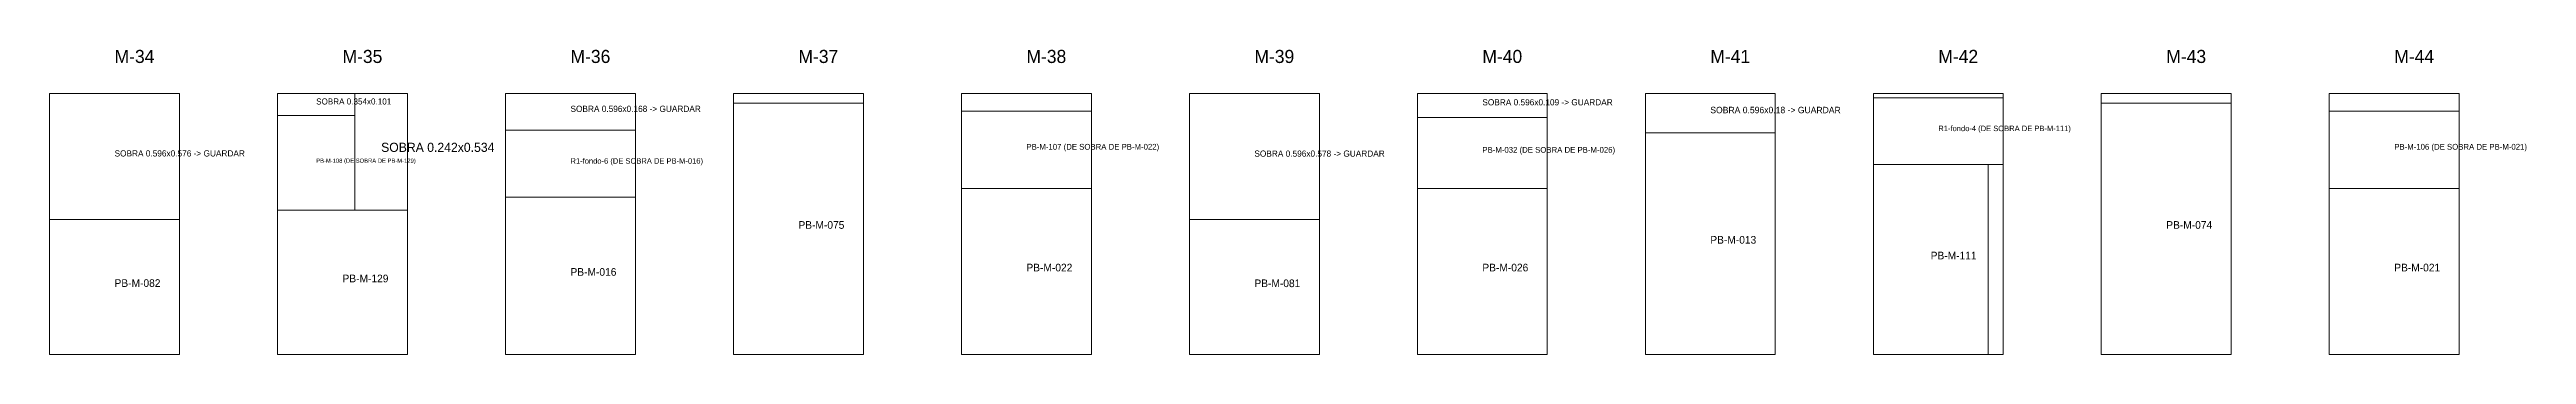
# Model space of a CAD drawing. Header units: metres. Extents: x 316.3 to 398.7, y -184.6 to -119.2.
# Drawn here: x 327.96 to 339.33, y -137.86 to -136.47 of the extents above; entities that cross this region are included whole.
import ezdxf

# ---------------------------------------------------------------- set-up
doc = ezdxf.new("R2010")
doc.units = ezdxf.units.M
for name, color, linetype, lineweight, plot in [('PLAN-CORTE-DESPERDICIO', 1, 'Continuous', 0, False), ('PLAN-CORTE-PIEZAS-A-ABRIR', 7, 'Continuous', 0, False), ('PLAN-CORTE-RECORTES', 3, 'Continuous', 0, False), ('PLAN-CORTE-SOBRANTES', 2, 'Continuous', 0, False), ('PLAN-CORTE-TEXTOS', 5, 'Continuous', 0, False)]:
    doc.layers.add(name, color=color, linetype=linetype, lineweight=lineweight, plot=plot)

msp = doc.modelspace()

# ---------------------------------------------------------------- texts
at = {"layer": 'PLAN-CORTE-TEXTOS'}
for s, height, p in [('M-34', 0.06, (328.263, -136.528)), ('M-35', 0.06, (329.309, -136.528)), ('M-36', 0.06, (330.355, -136.528)), ('M-37', 0.06, (331.401, -136.528)), ('M-38', 0.06, (332.447, -136.528)), ('M-39', 0.06, (333.493, -136.528)), ('M-40', 0.06, (334.539, -136.528)), ('M-41', 0.06, (335.585, -136.528)), ('M-42', 0.06, (336.631, -136.528)), ('M-43', 0.06, (337.677, -136.528)), ('M-44', 0.06, (338.723, -136.528)), ('SOBRA 0.354x0.101', 0.02776, (329.188, -136.718)), ('SOBRA 0.596x0.109 -> GUARDAR', 0.02838, (334.539, -136.722)), ('SOBRA 0.596x0.168 -> GUARDAR', 0.02838, (330.355, -136.752)), ('SOBRA 0.596x0.18 -> GUARDAR', 0.02943, (335.585, -136.758)), ('R1-fondo-4 (DE SOBRA DE PB-M-111)', 0.02508, (336.631, -136.84)), ('SOBRA 0.596x0.576 -> GUARDAR', 0.02838, (328.263, -136.956)), ('SOBRA 0.242x0.534', 0.04188, (329.486, -136.935)), ('PB-M-107 (DE SOBRA DE PB-M-022)', 0.0267, (332.447, -136.925)), ('SOBRA 0.596x0.578 -> GUARDAR', 0.02838, (333.493, -136.957)), ('PB-M-032 (DE SOBRA DE PB-M-026)', 0.0267, (334.539, -136.939)), ('PB-M-106 (DE SOBRA DE PB-M-021)', 0.0267, (338.723, -136.925)), ('PB-M-108 (DE SOBRA DE PB-M-129)', 0.0194, (329.188, -136.985)), ('R1-fondo-6 (DE SOBRA DE PB-M-016)', 0.02508, (330.355, -136.989)), ('PB-M-075', 0.035, (331.401, -137.287)), ('PB-M-074', 0.035, (337.677, -137.287)), ('PB-M-013', 0.035, (335.585, -137.355)), ('PB-M-111', 0.035, (336.596, -137.427)), ('PB-M-129', 0.035, (329.309, -137.532)), ('PB-M-016', 0.035, (330.355, -137.502)), ('PB-M-022', 0.035, (332.447, -137.482)), ('PB-M-026', 0.035, (334.539, -137.482)), ('PB-M-021', 0.035, (338.723, -137.482)), ('PB-M-082', 0.035, (328.263, -137.553)), ('PB-M-081', 0.035, (333.493, -137.554))]:
    msp.add_text(s, height=height, dxfattribs=at).set_placement(p)

# ---------------------------------------------------------------- linework, layer by layer
at = {"layer": 'PLAN-CORTE-DESPERDICIO'}
for points in [[(331.103, -136.712), (331.699, -136.712), (331.699, -136.668), (331.103, -136.668)], [(332.149, -136.748), (332.745, -136.748), (332.745, -136.668), (332.149, -136.668)], [(336.333, -136.687), (336.929, -136.687), (336.929, -136.668), (336.333, -136.668)], [(337.379, -136.712), (337.975, -136.712), (337.975, -136.668), (337.379, -136.668)], [(338.425, -136.748), (339.021, -136.748), (339.021, -136.668), (338.425, -136.668)], [(336.86, -137.862), (336.929, -137.862), (336.929, -136.993), (336.86, -136.993)]]:
    msp.add_lwpolyline(points, close=True, dxfattribs=at)
at = {"layer": 'PLAN-CORTE-PIEZAS-A-ABRIR'}
for points in [[(327.965, -137.862), (328.561, -137.862), (328.561, -136.668), (327.965, -136.668)], [(329.011, -137.862), (329.607, -137.862), (329.607, -136.668), (329.011, -136.668)], [(330.057, -137.862), (330.653, -137.862), (330.653, -136.668), (330.057, -136.668)], [(331.103, -137.862), (331.699, -137.862), (331.699, -136.668), (331.103, -136.668)], [(332.149, -137.862), (332.745, -137.862), (332.745, -136.668), (332.149, -136.668)], [(333.195, -137.862), (333.791, -137.862), (333.791, -136.668), (333.195, -136.668)], [(334.241, -137.862), (334.837, -137.862), (334.837, -136.668), (334.241, -136.668)], [(335.287, -137.862), (335.883, -137.862), (335.883, -136.668), (335.287, -136.668)], [(336.333, -137.862), (336.929, -137.862), (336.929, -136.668), (336.333, -136.668)], [(337.379, -137.862), (337.975, -137.862), (337.975, -136.668), (337.379, -136.668)], [(338.425, -137.862), (339.021, -137.862), (339.021, -136.668), (338.425, -136.668)]]:
    msp.add_lwpolyline(points, close=True, dxfattribs=at)
at = {"layer": 'PLAN-CORTE-RECORTES'}
for points in [[(331.103, -137.862), (331.699, -137.862), (331.699, -136.712), (331.103, -136.712)], [(336.333, -136.993), (336.929, -136.993), (336.929, -136.687), (336.333, -136.687)], [(337.379, -137.862), (337.975, -137.862), (337.975, -136.712), (337.379, -136.712)], [(329.011, -137.202), (329.365, -137.202), (329.365, -136.769), (329.011, -136.769)], [(332.149, -137.102), (332.745, -137.102), (332.745, -136.748), (332.149, -136.748)], [(334.241, -137.102), (334.837, -137.102), (334.837, -136.777), (334.241, -136.777)], [(338.425, -137.102), (339.021, -137.102), (339.021, -136.748), (338.425, -136.748)], [(330.057, -137.142), (330.653, -137.142), (330.653, -136.836), (330.057, -136.836)], [(335.287, -137.862), (335.883, -137.862), (335.883, -136.848), (335.287, -136.848)], [(336.333, -137.862), (336.86, -137.862), (336.86, -136.993), (336.333, -136.993)], [(330.057, -137.862), (330.653, -137.862), (330.653, -137.142), (330.057, -137.142)], [(332.149, -137.862), (332.745, -137.862), (332.745, -137.102), (332.149, -137.102)], [(334.241, -137.862), (334.837, -137.862), (334.837, -137.102), (334.241, -137.102)], [(338.425, -137.862), (339.021, -137.862), (339.021, -137.102), (338.425, -137.102)], [(327.965, -137.862), (328.561, -137.862), (328.561, -137.244), (327.965, -137.244)], [(329.011, -137.862), (329.607, -137.862), (329.607, -137.202), (329.011, -137.202)], [(333.195, -137.862), (333.791, -137.862), (333.791, -137.245), (333.195, -137.245)]]:
    msp.add_lwpolyline(points, close=True, dxfattribs=at)
at = {"layer": 'PLAN-CORTE-SOBRANTES'}
for points in [[(327.965, -137.244), (328.561, -137.244), (328.561, -136.668), (327.965, -136.668)], [(329.011, -136.769), (329.365, -136.769), (329.365, -136.668), (329.011, -136.668)], [(329.365, -137.202), (329.607, -137.202), (329.607, -136.668), (329.365, -136.668)], [(330.057, -136.836), (330.653, -136.836), (330.653, -136.668), (330.057, -136.668)], [(333.195, -137.245), (333.791, -137.245), (333.791, -136.668), (333.195, -136.668)], [(334.241, -136.777), (334.837, -136.777), (334.837, -136.668), (334.241, -136.668)], [(335.287, -136.848), (335.883, -136.848), (335.883, -136.668), (335.287, -136.668)]]:
    msp.add_lwpolyline(points, close=True, dxfattribs=at)

msp.set_redraw_order([(e.dxf.handle, doc.entitydb.next_handle()) for e in msp.query("TEXT MTEXT ATTDEF DIMENSION ARC_DIMENSION")])  # texts and dimensions are drawn at this point

doc.saveas('drawing.dxf')
